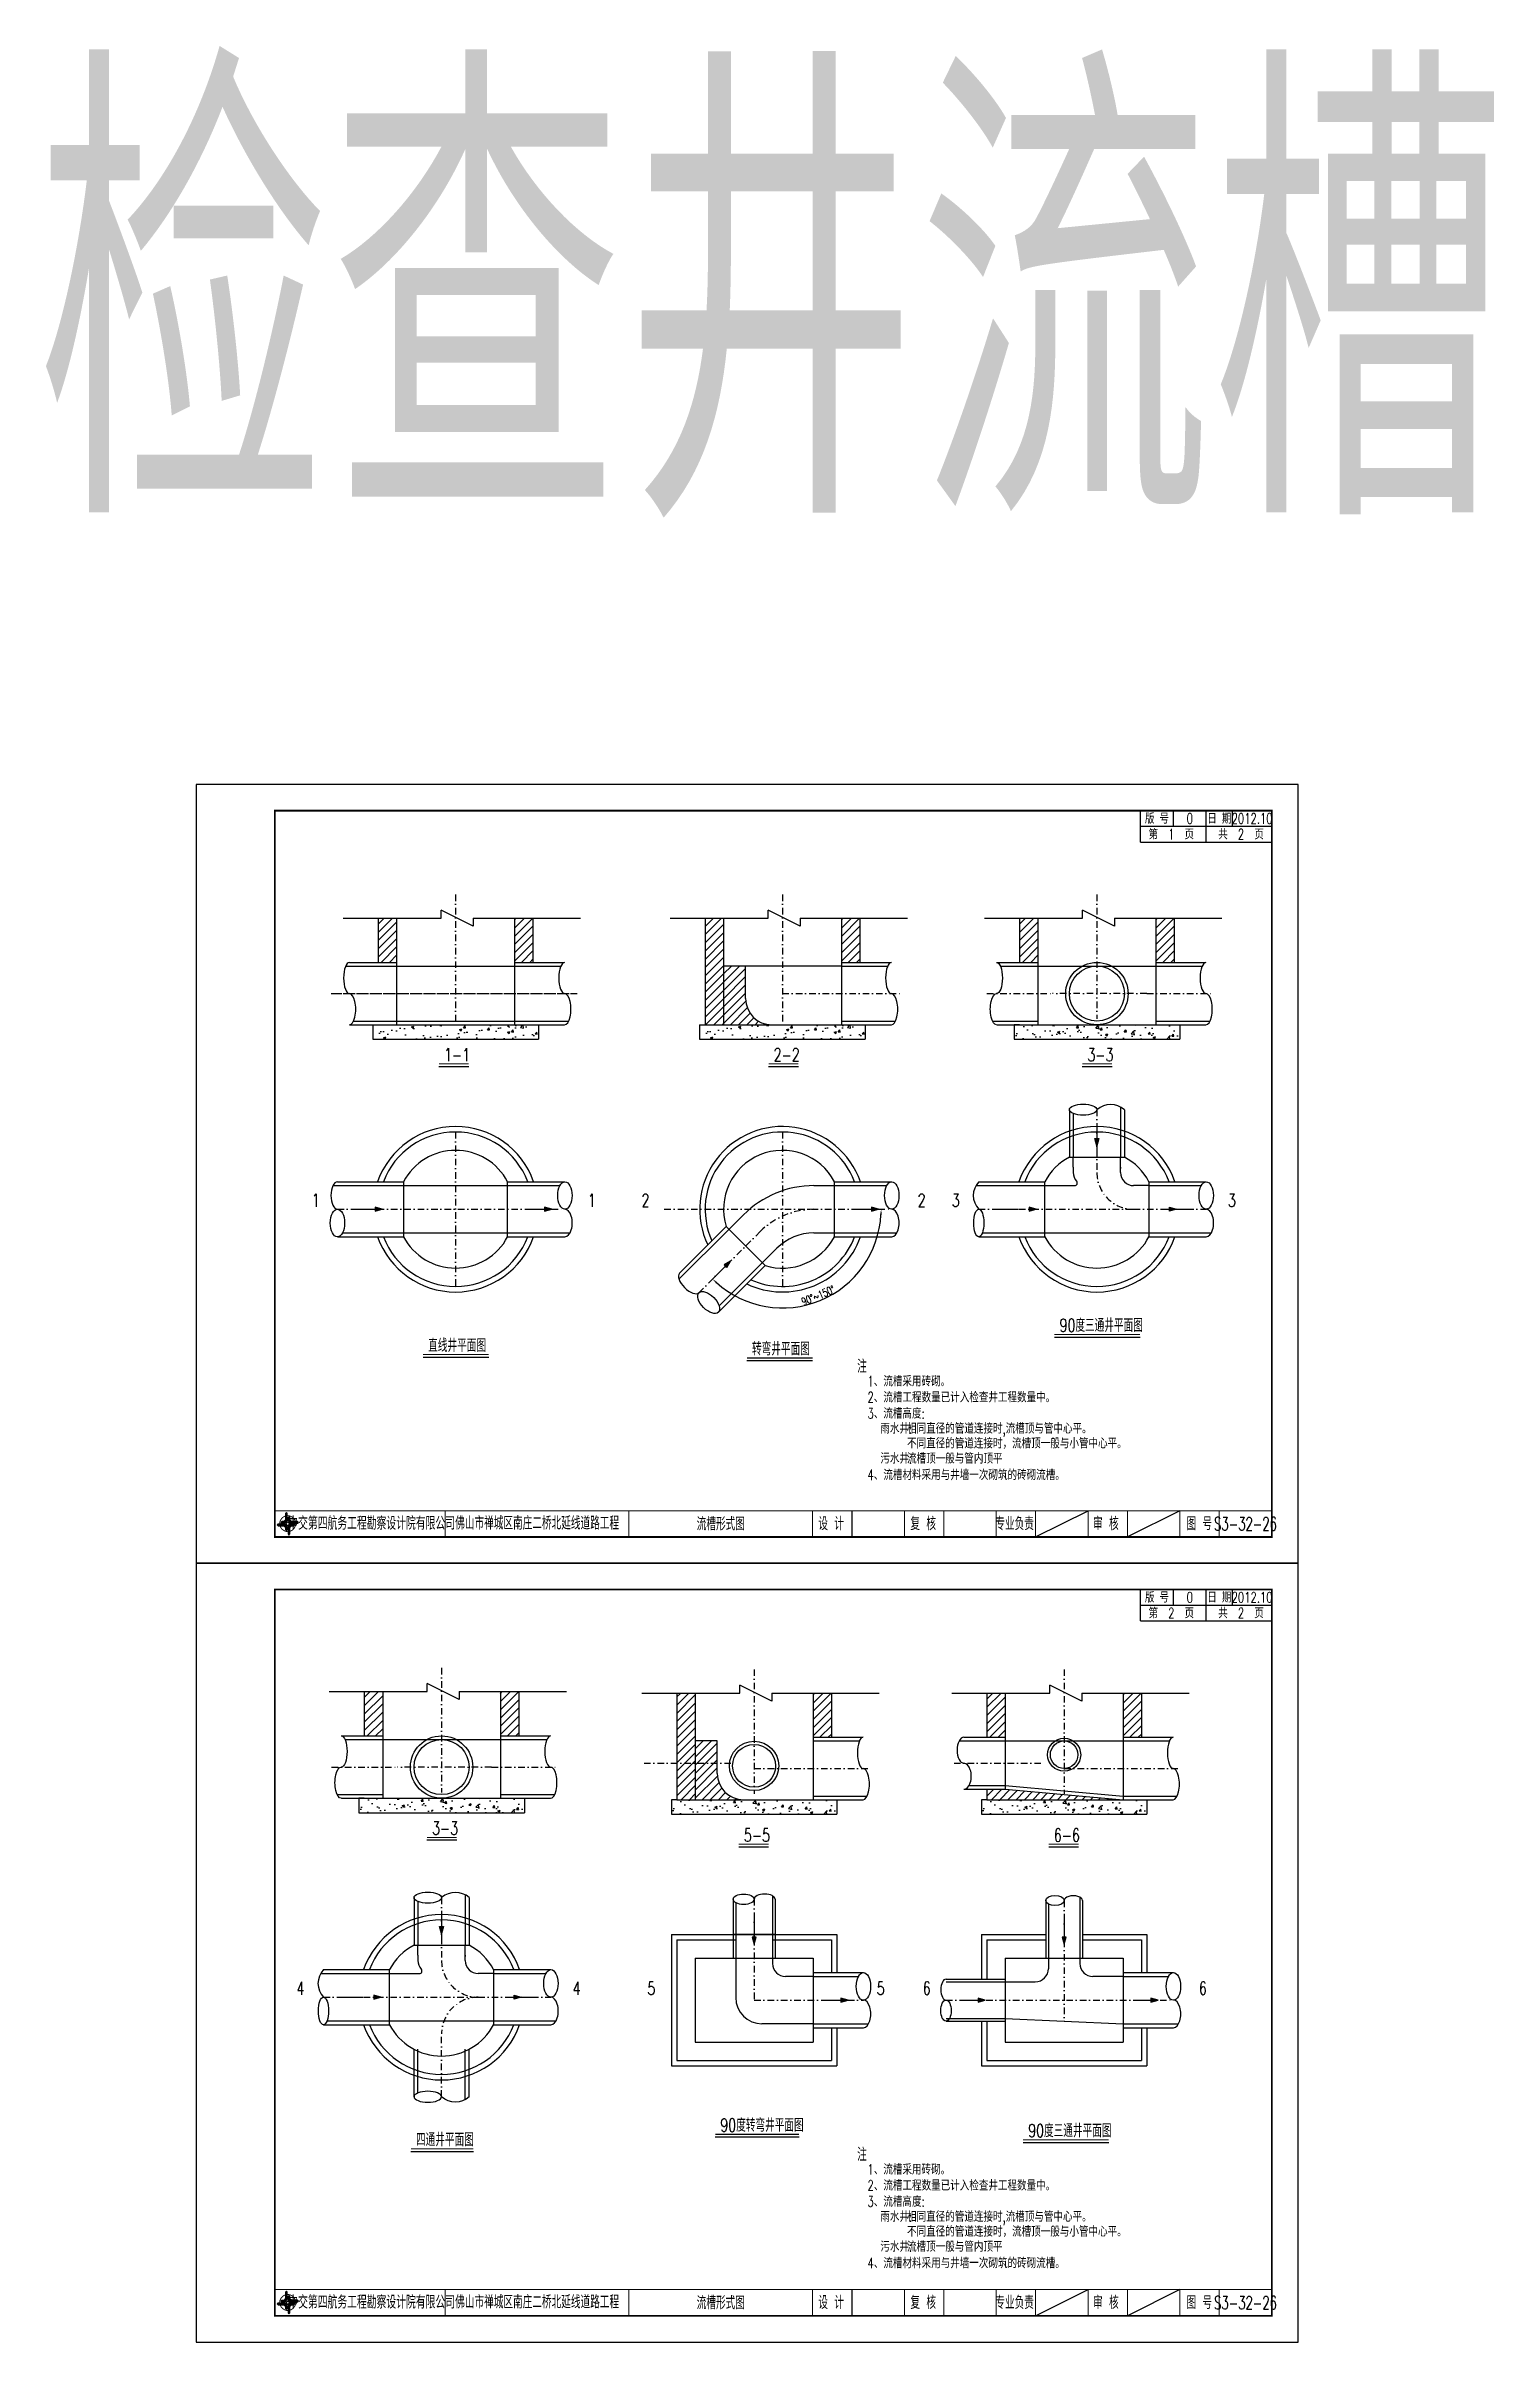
# Model space of a CAD drawing. Extents: x 5781 to 12795, y 1434 to 2653.
# Drawn here: x 11573 to 12125, y 1778 to 2653 of the extents above; entities that cross this region are included whole.
import ezdxf
from ezdxf.enums import TextEntityAlignment as Align

# ---------------------------------------------------------------- set-up
doc = ezdxf.new("R2010")
doc.units = 0
doc.header["$LTSCALE"] = 5
doc.header["$PDMODE"] = 32
doc.header["$PDSIZE"] = 0.3
doc.linetypes.add('DASHDOT', pattern=[1, 0.5, -0.25, 0, -0.25])
doc.linetypes.add('DASHED', pattern=[19.05, 12.7, -6.35])
doc.layers.get('0').update_dxf_attribs({"linetype": 'CONTINUOUS'})
doc.layers.get('Defpoints').update_dxf_attribs({"linetype": 'CONTINUOUS'})
for name, color, linetype in [('GPSCOMMON', 7, 'CONTINUOUS'), ('中心线', 2, 'DASHDOT'), ('图框', 7, 'CONTINUOUS'), ('尺寸标注', 4, 'CONTINUOUS'), ('文字', 7, 'CONTINUOUS'), ('结构', 7, 'CONTINUOUS'), ('结构1', 1, 'CONTINUOUS')]:
    doc.layers.add(name, color=color, linetype=linetype)
doc.styles.get("Standard").update_dxf_attribs({"font": 'simplex1.shx', "width": 0.7, "bigfont": 'hztxt.shx'})
doc.dimstyles.new('比例1：20', dxfattribs={"dimscale": 0, "dimtxt": 3, "dimasz": 2, "dimexe": 1, "dimexo": 1, "dimgap": 0.5, "dimtad": 1, "dimdec": 1, "dimlfac": 2, "dimzin": 9, "dimdsep": 46, "dimtxsty": 'Standard', "dimcen": -2, "dimclrd": 256, "dimclre": 256, "dimclrt": 7, "dimaunit": 1, "dimadec": 0, "dimazin": 0, "dimtfac": 0.0005, "dimtdec": 1, "dimtix": 1, "dimtmove": 2, "dimatfit": 3, "dimldrblk": 'DIM', "dimfxl": 0, "dimtolj": 1, "dimtzin": 13, "dimarcsym": 0})
pattern_1 = [(45, (10598.4288, 1516.1535), (-1.5715448, 1.5715448), [])]
pattern_2 = [(45, (10842.865, 1516.1535), (-1.5715448, 1.5715448), [])]
pattern_3 = [(45, (-705.309, 119.7222), (-1.57154482, 1.57154482), [])]
pattern_4 = [(45, (10830.3772, 1220.6726), (-1.5715448, 1.5715448), [])]
pattern_5 = [(45, (10593.095, 1221.2162), (-1.5715448, 1.5715448), [])]

msp = doc.modelspace()

# ---------------------------------------------------------------- texts
at = {"layer": '图框'}
for s, height, width, p in [('版 号', 4, 0.7, (11996.246, 2358.8877)), ('0', 4, 0.7, (12008.746, 2358.8877)), ('日 期', 4, 0.7, (12019.996, 2358.8877)), ('2012.10', 4, 0.7, (12032.496, 2358.8877)), ('中交第四航务工程勘察设计院有限公司', 5, 0.65, (11696.9268, 2090.1362)), ('佛山市禅城区南庄二桥北延线道路工程', 5, 0.7, (11759.996, 2090.2024)), ('设 计', 5, 0.7, (11872.0407, 2089.9823)), ('复 核', 5, 0.7, (11907.1355, 2089.9823)), ('专业负责', 5, 0.7, (11941.9862, 2089.9823)), ('审 核', 5, 0.7, (11976.76, 2089.9823)), ('图 号', 5, 0.7, (12012.3792, 2089.9823)), ('版 号', 4, 0.7, (11996.246, 2061.8877)), ('0', 4, 0.7, (12008.746, 2061.8877)), ('日 期', 4, 0.7, (12019.996, 2061.8877)), ('2012.10', 4, 0.7, (12032.496, 2061.8877)), ('中交第四航务工程勘察设计院有限公司', 5, 0.65, (11696.9268, 1793.1362)), ('佛山市禅城区南庄二桥北延线道路工程', 5, 0.7, (11759.996, 1793.2024)), ('设 计', 5, 0.7, (11872.0407, 1792.9823)), ('复 核', 5, 0.7, (11907.1355, 1792.9823)), ('专业负责', 5, 0.7, (11941.9862, 1792.9823)), ('审 核', 5, 0.7, (11976.76, 1792.9823)), ('图 号', 5, 0.7, (12012.3792, 1792.9823))]:
    msp.add_text(s, height=height, dxfattribs=dict(at, width=width)).set_placement(p, align=Align.MIDDLE_CENTER)
at = {"layer": '尺寸标注', "ltscale": 0.5, "insert": (11569.0863, 2635.4898), "char_height": 160, "width": 980.67944, "attachment_point": 1}
msp.add_mtext('检查井流槽', dxfattribs=at)
at = {"layer": '文字', "width": 0.7}
for s, p in [('1-1', (11724.5378, 2266.2768)), ('2-2', (11850.1601, 2266.2768)), ('3-3', (11969.7453, 2266.2768)), ('90度三通井平面图', (11959.1438, 2163.1091)), ('直线井平面图', (11718.4701, 2155.4365)), ('转弯井平面图', (11841.8944, 2154.1311)), ('3-3', (11719.9754, 1971.3396)), ('5-5', (11838.8183, 1968.7091)), ('6-6', (11956.9508, 1968.7091)), ('四通井平面图', (11713.8259, 1852.586)), ('90度转弯井平面图', (11829.8498, 1858.1073)), ('90度三通井平面图', (11947.1873, 1856.0188))]:
    msp.add_text(s, height=5, dxfattribs=at).set_placement(p)
for s, p in [('1', (11675.588, 2213.2716)), ('1', (11780.8478, 2213.2716)), ('2', (11801.2895, 2213.2716)), ('2', (11906.5493, 2213.2716)), ('3', (11919.5469, 2213.2716)), ('3', (12024.8068, 2213.2716)), ('4', (11669.7771, 1912.8131)), ('4', (11775.0369, 1912.8131)), ('5', (11803.5316, 1912.8131)), ('5', (11890.9348, 1912.8131)), ('6', (11908.4866, 1912.8131)), ('6', (12013.7464, 1912.8131))]:
    msp.add_text(s, height=5, dxfattribs=at).set_placement(p, align=Align.MIDDLE_CENTER)
at = {"layer": '结构', "width": 0.7}
for p in [(11881.9664, 2152.4648), (11881.9664, 1851.9126)]:
    msp.add_text('注', height=5, dxfattribs=at).set_placement(p, align=Align.TOP_LEFT)
for s, p in [('1、流槽采用砖砌。', (11885.9132, 2142.303)), ('2、流槽工程数量已计入检查井工程数量中。', (11885.9132, 2136.1927)), ('3、流槽高度:', (11885.9132, 2130.032)), ('雨水井:', (11890.8209, 2124.2996)), ('相同直径的管道连接时,流槽顶与管中心平。', (11900.9791, 2124.2996)), ('不同直径的管道连接时，流槽顶一般与小管中心平。', (11900.9791, 2118.6339)), ('4、流槽材料采用与井墙一次砌筑的砖砌流槽。', (11885.9132, 2106.5885)), ('污水井:', (11890.8209, 2112.8675)), ('流槽顶一般与管内顶平', (11900.9791, 2112.8675)), ('2、流槽工程数量已计入检查井工程数量中。', (11885.9132, 1835.6405)), ('1、流槽采用砖砌。', (11885.9132, 1841.7508)), ('3、流槽高度:', (11885.9132, 1829.4798)), ('雨水井:', (11890.8209, 1823.7474)), ('相同直径的管道连接时,流槽顶与管中心平。', (11900.9791, 1823.7474)), ('不同直径的管道连接时，流槽顶一般与小管中心平。', (11900.9791, 1818.0817)), ('污水井:', (11890.8209, 1812.3153)), ('流槽顶一般与管内顶平', (11900.9791, 1812.3153)), ('4、流槽材料采用与井墙一次砌筑的砖砌流槽。', (11885.9132, 1806.0363))]:
    msp.add_text(s, height=4, dxfattribs=at).set_placement(p)

# ---------------------------------------------------------------- blocks, each defined once
blk = doc.blocks.new('*D722')
at = {"layer": 'Defpoints', "color": 0, "ltscale": 0.5}
for p in [(11808.47, 2209.86), (11895.15, 2209.86), (11845, 2201.37), (11821.65, 2178.03), (11853.49, 2172.24)]:
    blk.add_point(p, dxfattribs=at)
at = {"layer": '尺寸标注', "lineweight": -2, "ltscale": 0.5}
blk.add_arc((11853.49, 2209.86), 37.62, 228.04599, 356.95401, dxfattribs=at)
at = {"layer": '尺寸标注', "ltscale": 0.5}
for points in [[(11890.73, 2207.87), (11891.39, 2207.85), (11891.11, 2209.86)], [(11828.11, 2181.64), (11828.57, 2182.12), (11826.88, 2183.26)]]:
    blk.add_solid(points, dxfattribs=at)
at = {"layer": '尺寸标注', "color": 7, "ltscale": 0.5, "insert": (11867.12, 2176.95), "char_height": 3, "attachment_point": 5, "rotation": 22.5}
blk.add_mtext('\\A1;90%%D~150%%D', dxfattribs=at)
blk = doc.blocks.new('DIM')
at = {"layer": '尺寸标注'}
blk.add_solid([(-1, -0.125), (-1, 0.125), (0, 0)], dxfattribs=at)
blk = doc.blocks.new('series')
at = {"width": 0.75}
for tag, height, p in [('页码', 4, (-35, -19)), ('图名', 5, (-220, -282)), ('图号', 5, (-20, -282))]:
    blk.add_attdef(tag, text='', height=height, dxfattribs=at).set_placement(p, align=Align.MIDDLE_CENTER)
blk = doc.blocks.new('tb')
at = {"lineweight": -3}
h = blk.add_hatch(color=256, dxfattribs=at)
h.paths.add_polyline_path([(-1.23, -0.13), (-3.78, -0.14), (-4.14, -0.41), (-1.4, -0.44), (-0.56, -1.24), (-0.54, -2.62), (-0.27, -2.2), (-0.26, -1.06)])
h.paths.add_polyline_path([(0.13, -1.08), (0.14, -3.86), (0.41, -4.26), (0.44, -1.24), (1.25, -0.43), (2.66, -0.43), (2.26, -0.16), (1.07, -0.15)])
h.paths.add_polyline_path([(1.08, 0.3), (3.62, 0.3), (4.02, 0.56), (1.25, 0.57), (0.43, 1.39), (0.43, 2.8), (0.16, 2.41), (0.15, 1.24)])
h.paths.add_polyline_path([(-0.28, 1.21), (-0.28, 3.99), (-0.56, 4.39), (-0.57, 1.41), (-1.38, 0.6), (-2.74, 0.56), (-2.33, 0.3), (-1.2, 0.29)])
for p, q in [((-1.38, 0.6), (-2.74, 0.56)), ((-0.57, 1.41), (-1.38, 0.6)), ((-0.56, 4.39), (-0.57, 1.41)), ((0.43, 2.8), (0.43, 1.39)), ((0.43, 1.39), (1.25, 0.57)), ((1.25, 0.57), (4.02, 0.56)), ((-4.14, -0.41), (-1.4, -0.44)), ((-1.4, -0.44), (-0.56, -1.24)), ((-0.56, -1.24), (-0.54, -2.62)), ((0.41, -4.26), (0.44, -1.24)), ((0.44, -1.24), (1.25, -0.43)), ((1.25, -0.43), (2.66, -0.43))]:
    blk.add_line(p, q, dxfattribs=at)
at = {"lineweight": -3, "const_width": 0.35, "flags": 128}
for points in [[(-0.9, 3.02, 0.324167), (-3.16, -0.14)], [(2.88, 0.92, 0.324403), (-0.24, 3.15)], [(0.75, -2.86, 0.325418), (3.02, 0.26)], [(-2.98, -0.76, 0.322976), (0.14, -2.98)]]:
    blk.add_lwpolyline(points, format="xyb", dxfattribs=at)
at = {"lineweight": -3, "flags": 128}
for points in [[(-0.9, 3.99), (-0.9, 1.58), (-1.53, 0.91), (-2.34, 0.91), (-2.74, 0.56), (-2.33, 0.3), (-1.2, 0.29), (-0.28, 1.21), (-0.28, 3.99), (-0.56, 4.39)], [(-0.04, 0.77), (0.68, 0.04), (-0.04, -0.69), (-0.77, 0.05)], [(3.62, 0.92), (1.43, 0.92), (0.77, 1.54), (0.77, 2.38), (0.43, 2.8), (0.16, 2.41), (0.15, 1.24), (1.08, 0.3), (3.62, 0.3), (4.02, 0.56)], [(-3.73, -0.76), (-1.54, -0.76), (-0.89, -1.39), (-0.89, -2.21), (-0.54, -2.62), (-0.27, -2.2), (-0.26, -1.06), (-1.23, -0.13), (-3.78, -0.14), (-4.14, -0.41)], [(0.75, -3.85), (0.75, -1.43), (1.4, -0.78), (2.26, -0.78), (2.66, -0.43), (2.26, -0.16), (1.07, -0.15), (0.13, -1.08), (0.14, -3.86), (0.41, -4.26)]]:
    blk.add_lwpolyline(points, close=True, dxfattribs=at)
blk = doc.blocks.new('123')
at = {"layer": '图框'}
blk.add_lwpolyline([(6201.38, 2092.12), (6201.38, 2389.12), (5781.38, 2389.12), (5781.38, 2092.12)], close=True, dxfattribs=at)

# ---------------------------------------------------------------- dimensions: what is measured, and where the dimension line sits
at = {"layer": '尺寸标注', "ltscale": 0.5}
dim = msp.add_angular_dim_2l(base=(11853.4897, 2172.2381), line1=((11821.6541, 2178.0275), (11844.9958, 2201.3691)), line2=((11808.4674, 2209.863), (11895.1545, 2209.863)), text='90%%D~150%%D', dimstyle='比例1：20', override={"dimscale": 1}, dxfattribs=at)
dim.commit()
dim.dimension.update_dxf_attribs({"geometry": '*D722', "text_midpoint": (11867.1228, 2176.9499)})

# ---------------------------------------------------------------- hatches: boundary and pattern name
at = {"layer": '尺寸标注'}
h = msp.add_hatch(dxfattribs=at)
h.set_pattern_fill('ANSI31', color=256, scale=0.7, style=0)
h.set_pattern_definition(pattern_1)
h.paths.add_polyline_path([(11706.4551, 2320.8772), (11699.4551, 2320.8772), (11699.4551, 2303.99), (11706.4551, 2303.99)])
h = msp.add_hatch(dxfattribs=at)
h.set_pattern_fill('ANSI31', color=256, scale=0.7, style=0)
h.set_pattern_definition(pattern_1)
h.paths.add_polyline_path([(11758.361, 2320.8772), (11751.361, 2320.8772), (11751.361, 2303.99), (11758.361, 2303.99)])
at = {"layer": '尺寸标注', "ltscale": 0.5}
h = msp.add_hatch(dxfattribs=at)
h.set_pattern_fill('ANSI31', color=256, scale=0.7, style=0)
h.set_pattern_definition(pattern_3)
h.paths.add_polyline_path([(11831.0368, 2320.8772), (11831.0368, 2280.19), (11824.0368, 2280.19), (11824.0368, 2320.8772)])
at = {"layer": '尺寸标注'}
h = msp.add_hatch(dxfattribs=at)
h.set_pattern_fill('ANSI31', color=256, scale=0.7, style=0)
h.set_pattern_definition([(45, (10723.0104, 1516.1535), (-1.5715448, 1.5715448), [])])
h.paths.add_polyline_path([(11882.9426, 2320.8772), (11875.9426, 2320.8772), (11875.9426, 2303.99), (11882.9426, 2303.99)])
h = msp.add_hatch(dxfattribs=at)
h.set_pattern_fill('ANSI31', color=256, scale=0.7, style=0)
h.set_pattern_definition(pattern_2)
h.paths.add_polyline_path([(11950.8913, 2320.8772), (11943.8913, 2320.8772), (11943.8913, 2303.99), (11950.8913, 2303.99)])
h = msp.add_hatch(dxfattribs=at)
h.set_pattern_fill('ANSI31', color=256, scale=0.7, style=0)
h.set_pattern_definition(pattern_2)
h.paths.add_polyline_path([(12002.7971, 2320.8772), (11995.7971, 2320.8772), (11995.7971, 2303.99), (12002.7971, 2303.99)])
at = {"layer": '尺寸标注', "ltscale": 0.5}
h = msp.add_hatch(dxfattribs=at)
h.set_pattern_fill('ANSI31', color=256, scale=0.7, style=0)
h.set_pattern_definition(pattern_3)
edge = h.paths.add_edge_path()
edge.add_arc((11849.4562, 2290.19), 10, 180, 270)
edge.add_line((11849.4562, 2280.19), (11831.0368, 2280.19))
edge.add_line((11831.0368, 2280.19), (11831.0368, 2302.59))
edge.add_line((11831.0368, 2302.59), (11839.4562, 2302.59))
edge.add_line((11839.4562, 2302.59), (11839.4562, 2290.19))
at = {"layer": '尺寸标注'}
h = msp.add_hatch(dxfattribs=at)
h.set_pattern_fill('AR-CONC', color=8, scale=0.05, style=0)
h.set_pattern_definition([(50, (10124.513, 1179.109), (9.109233, -0.796954), [0.9525, -10.4775]), (355, (10124.513, 1179.109), (-1.76214, 9.55283), [0.762, -8.382]), (100.451, (10125.272, 1179.043), (7.347125, 8.755834), [0.8095, -8.9045]), (46.1842, (10124.513, 1181.649), (13.55395, -2.102116), [1.42875, -15.71625]), (96.6356, (10125.642, 1181.474), (11.87021, 12.37128), [1.21425, -13.35675]), (351.184, (10124.513, 1181.649), (11.87023, 12.37126), [1.143, -12.573]), (21, (10125.783, 1181.014), (7.580744, -5.113276), [0.9525, -10.4775]), (326, (10125.783, 1181.014), (3.0901, 9.2094), [0.762, -8.382]), (71.4514, (10126.4145, 1180.588), (10.670825, 4.096143), [0.8095, -8.9045]), (37.5, (10124.5128, 1179.1092), (0.15443, 4.227752), [0, -8.2804, 0, -8.509, 0, -8.41375]), (7.5, (10124.5128, 1179.1092), (3.340983, 5.009029), [0, -4.8514, 0, -8.0899, 0, -3.20675]), (327.5, (10121.6807, 1179.1092), (6.77953, -0.286437), [0, -3.175, 0, -9.906, 0, -13.1445]), (317.5, (10120.4107, 1179.109), (7.406459, 1.271325), [0, -4.1275, 0, -6.5786, 0, -9.3345])])
h.paths.add_polyline_path([(11697.3551, 2280.19), (11697.3551, 2274.6759), (11760.461, 2274.6759), (11760.461, 2280.19)])
h = msp.add_hatch(dxfattribs=at)
h.set_pattern_fill('AR-CONC', color=8, scale=0.05, style=0)
h.set_pattern_definition([(50, (10249.0944, 1179.109), (9.109233, -0.796954), [0.9525, -10.4775]), (355, (10249.094, 1179.109), (-1.76214, 9.55283), [0.762, -8.382]), (100.451, (10249.8535, 1179.043), (7.347125, 8.755834), [0.8095, -8.9045]), (46.1842, (10249.094, 1181.649), (13.55395, -2.102116), [1.42875, -15.71625]), (96.6356, (10250.224, 1181.474), (11.87021, 12.37128), [1.21425, -13.35675]), (351.184, (10249.094, 1181.649), (11.87023, 12.37126), [1.143, -12.573]), (21, (10250.3644, 1181.014), (7.580744, -5.113276), [0.9525, -10.4775]), (326, (10250.364, 1181.014), (3.0901, 9.2094), [0.762, -8.382]), (71.4514, (10250.996, 1180.588), (10.670825, 4.096143), [0.8095, -8.9045]), (37.5, (10249.0944, 1179.1092), (0.15443, 4.227752), [0, -8.2804, 0, -8.509, 0, -8.41375]), (7.5, (10249.0944, 1179.1092), (3.340983, 5.009029), [0, -4.8514, 0, -8.0899, 0, -3.20675]), (327.5, (10246.2623, 1179.1092), (6.77953, -0.286437), [0, -3.175, 0, -9.906, 0, -13.1445]), (317.5, (10244.9923, 1179.109), (7.406459, 1.271325), [0, -4.1275, 0, -6.5786, 0, -9.3345])])
h.paths.add_polyline_path([(11821.9368, 2280.19), (11821.9368, 2274.6759), (11885.0426, 2274.6759), (11885.0426, 2280.19)])
h = msp.add_hatch(dxfattribs=at)
h.set_pattern_fill('AR-CONC', color=8, scale=0.05, style=0)
h.set_pattern_definition([(50, (10250.5126, 1179.109), (9.109233, -0.796954), [0.9525, -10.4775]), (355, (10250.513, 1179.109), (-1.76214, 9.552832), [0.762, -8.382]), (100.451, (10251.272, 1179.043), (7.347125, 8.755834), [0.8095, -8.9045]), (46.1842, (10250.513, 1181.649), (13.55395, -2.102116), [1.42875, -15.71625]), (96.6356, (10251.642, 1181.474), (11.87021, 12.37128), [1.21425, -13.35675]), (351.184, (10250.513, 1181.649), (11.87023, 12.37126), [1.143, -12.573]), (21, (10251.7826, 1181.014), (7.580744, -5.113276), [0.9525, -10.4775]), (326, (10251.783, 1181.014), (3.0901, 9.2094), [0.762, -8.382]), (71.4514, (10252.414, 1180.588), (10.670825, 4.096143), [0.8095, -8.9045]), (37.5, (10250.5126, 1179.1092), (0.15443, 4.227752), [0, -8.2804, 0, -8.509, 0, -8.41375]), (7.5, (10250.5126, 1179.1092), (3.340983, 5.009029), [0, -4.8514, 0, -8.0899, 0, -3.20675]), (327.5, (10247.6805, 1179.1092), (6.77953, -0.286437), [0, -3.175, 0, -9.906, 0, -13.1445]), (317.5, (10246.4105, 1179.109), (7.406459, 1.271325), [0, -4.1275, 0, -6.5786, 0, -9.3345])])
h.paths.add_polyline_path([(11941.7913, 2280.19), (11941.7913, 2274.6759), (12004.8971, 2274.6759), (12004.8971, 2280.19)])
h = msp.add_hatch(color=256, dxfattribs=at)
h.paths.add_polyline_path([(11973.3531, 2234.0897), (11973.3531, 2236.8489), (11974.0995, 2236.8489)])
h.paths.add_polyline_path([(11972.5898, 2236.8489), (11973.3506, 2236.8489), (11973.3531, 2234.0897)])
h = msp.add_hatch(color=256, dxfattribs=at)
h.paths.add_polyline_path([(11700.9748, 2209.863), (11698.2156, 2209.863), (11698.2156, 2209.1167)])
h.paths.add_polyline_path([(11698.2156, 2210.6264), (11698.2156, 2209.8656), (11700.9748, 2209.863)])
h = msp.add_hatch(color=256, dxfattribs=at)
h.paths.add_polyline_path([(11765.5686, 2209.863), (11762.8094, 2209.863), (11762.8094, 2209.1167)])
h.paths.add_polyline_path([(11762.8094, 2210.6264), (11762.8094, 2209.8656), (11765.5686, 2209.863)])
h = msp.add_hatch(color=256, dxfattribs=at)
h.paths.add_polyline_path([(11890.1503, 2209.863), (11887.3911, 2209.863), (11887.3911, 2209.1167)])
h.paths.add_polyline_path([(11887.3911, 2210.6264), (11887.3911, 2209.8656), (11890.1503, 2209.863)])
h = msp.add_hatch(color=256, dxfattribs=at)
h.paths.add_polyline_path([(11950.2533, 2209.863), (11947.4941, 2209.863), (11947.4941, 2209.1167)])
h.paths.add_polyline_path([(11947.4941, 2210.6264), (11947.4941, 2209.8656), (11950.2533, 2209.863)])
h = msp.add_hatch(color=256, dxfattribs=at)
h.paths.add_polyline_path([(12003.7214, 2209.8733), (12000.9622, 2209.8719), (12000.9619, 2210.6183)])
h.paths.add_polyline_path([(12000.9626, 2209.1086), (12000.9622, 2209.8694), (12003.7214, 2209.8733)])
h = msp.add_hatch(color=256, dxfattribs=at)
h.paths.add_polyline_path([(11833.7379, 2190.1112), (11831.7869, 2188.1602), (11832.3146, 2187.6324)])
h.paths.add_polyline_path([(11831.2471, 2188.7), (11831.7851, 2188.162), (11833.7379, 2190.1112)])
h = msp.add_hatch(dxfattribs=at)
h.set_pattern_fill('ANSI31', color=256, scale=0.7, style=0)
h.set_pattern_definition(pattern_5)
h.paths.add_polyline_path([(11701.1214, 2025.9399), (11694.1214, 2025.9399), (11694.1214, 2009.0527), (11701.1214, 2009.0527)])
h = msp.add_hatch(dxfattribs=at)
h.set_pattern_fill('ANSI31', color=256, scale=0.7, style=0)
h.set_pattern_definition(pattern_5)
h.paths.add_polyline_path([(11753.0273, 2025.9399), (11746.0273, 2025.9399), (11746.0273, 2009.0527), (11753.0273, 2009.0527)])
at = {"layer": '尺寸标注', "ltscale": 0.5}
h = msp.add_hatch(dxfattribs=at)
h.set_pattern_fill('ANSI31', color=256, scale=0.7, style=0)
h.set_pattern_definition([(45, (275.1877, 0), (-1.57154482, 1.57154482), [])])
h.paths.add_polyline_path([(11820.2473, 2025.3963), (11820.2473, 1984.7117), (11813.2473, 1984.7107), (11813.2473, 2025.3963)])
at = {"layer": '尺寸标注'}
h = msp.add_hatch(dxfattribs=at)
h.set_pattern_fill('ANSI31', color=256, scale=0.7, style=0)
h.set_pattern_definition([(45, (10712.221, 1220.6726), (-1.5715448, 1.5715448), [])])
h.paths.add_polyline_path([(11872.1532, 2025.3963), (11865.1532, 2025.3963), (11865.1532, 2008.5091), (11872.1532, 2008.5091)])
h = msp.add_hatch(dxfattribs=at)
h.set_pattern_fill('ANSI31', color=256, scale=0.7, style=0)
h.set_pattern_definition(pattern_4)
h.paths.add_polyline_path([(11938.4035, 2025.3963), (11931.4035, 2025.3963), (11931.4035, 2008.5091), (11938.4035, 2008.5091)])
h = msp.add_hatch(dxfattribs=at)
h.set_pattern_fill('ANSI31', color=256, scale=0.7, style=0)
h.set_pattern_definition(pattern_4)
h.paths.add_polyline_path([(11990.3094, 2025.3963), (11983.3094, 2025.3963), (11983.3094, 2008.5091), (11990.3094, 2008.5091)])
at = {"layer": '尺寸标注', "ltscale": 0.5}
h = msp.add_hatch(dxfattribs=at)
h.set_pattern_fill('ANSI31', color=256, scale=0.7, style=0)
h.set_pattern_definition([(45, (-716.0984, -175.7587), (-1.57154482, 1.57154482), [])])
edge = h.paths.add_edge_path()
edge.add_arc((11838.6667, 1994.7091), 10, 180, 270)
edge.add_line((11838.6667, 1984.7091), (11820.2473, 1984.7091))
edge.add_line((11820.2473, 1984.7091), (11820.2473, 2007.1091))
edge.add_line((11820.2473, 2007.1091), (11828.6667, 2007.1091))
edge.add_line((11828.6667, 2007.1091), (11828.6667, 1994.7091))
at = {"layer": '尺寸标注'}
h = msp.add_hatch(dxfattribs=at)
h.set_pattern_fill('ANSI31', color=256, scale=0.7, style=0)
h.set_pattern_definition([(45, (10238.0248, 883.6283), (-1.5715448, 1.5715448), [])])
h.paths.add_polyline_path([(11938.4035, 1988.7091), (11931.4035, 1988.7091), (11931.4035, 1984.7107), (11983.3094, 1984.7181)])
h = msp.add_hatch(dxfattribs=at)
h.set_pattern_fill('AR-CONC', color=8, scale=0.05, style=0)
h.set_pattern_definition([(50, (10000.743, 884.172), (9.109233, -0.796954), [0.9525, -10.4775]), (355, (10000.743, 884.172), (-1.76214, 9.552832), [0.762, -8.382]), (100.451, (10001.502, 884.106), (7.347125, 8.755834), [0.8095, -8.9045]), (46.1842, (10000.743, 886.712), (13.55395, -2.102116), [1.42875, -15.71625]), (96.6356, (10001.872, 886.537), (11.87021, 12.37128), [1.21425, -13.35675]), (351.184, (10000.743, 886.712), (11.87023, 12.37126), [1.143, -12.573]), (21, (10002.013, 886.077), (7.580744, -5.113276), [0.9525, -10.4775]), (326, (10002.013, 886.077), (3.0901, 9.2094), [0.762, -8.382]), (71.4514, (10002.6445, 885.651), (10.670825, 4.096143), [0.8095, -8.9045]), (37.5, (10000.7427, 884.172), (0.15443, 4.227752), [0, -8.2804, 0, -8.509, 0, -8.41375]), (7.5, (10000.7427, 884.172), (3.340983, 5.009029), [0, -4.8514, 0, -8.0899, 0, -3.20675]), (327.5, (9997.9106, 884.172), (6.77953, -0.286437), [0, -3.175, 0, -9.906, 0, -13.1445]), (317.5, (9996.6406, 884.172), (7.406459, 1.271325), [0, -4.1275, 0, -6.5786, 0, -9.3345])])
h.paths.add_polyline_path([(11692.0214, 1985.2527), (11692.0214, 1979.7386), (11755.1273, 1979.7386), (11755.1273, 1985.2527)])
h = msp.add_hatch(dxfattribs=at)
h.set_pattern_fill('AR-CONC', color=256, scale=0.05, style=0)
h.set_pattern_definition([(50, (10119.8686, 883.628), (9.109233, -0.796954), [0.9525, -10.4775]), (355, (10119.869, 883.628), (-1.76214, 9.552832), [0.762, -8.382]), (100.451, (10120.628, 883.562), (7.347125, 8.755834), [0.8095, -8.9045]), (46.1842, (10119.869, 886.168), (13.55395, -2.102116), [1.42875, -15.71625]), (96.6356, (10120.998, 885.993), (11.87021, 12.37128), [1.21425, -13.35675]), (351.184, (10119.869, 886.168), (11.87023, 12.37126), [1.143, -12.573]), (21, (10121.1386, 885.533), (7.580744, -5.113276), [0.9525, -10.4775]), (326, (10121.139, 885.533), (3.0901, 9.2094), [0.762, -8.382]), (71.4514, (10121.77, 885.107), (10.670825, 4.096143), [0.8095, -8.9045]), (37.5, (10119.8686, 883.6283), (0.15443, 4.227752), [0, -8.2804, 0, -8.509, 0, -8.41375]), (7.5, (10119.8686, 883.6283), (3.340983, 5.009029), [0, -4.8514, 0, -8.0899, 0, -3.20675]), (327.5, (10117.0365, 883.6283), (6.77953, -0.286437), [0, -3.175, 0, -9.906, 0, -13.1445]), (317.5, (10115.7665, 883.6283), (7.406459, 1.271325), [0, -4.1275, 0, -6.5786, 0, -9.3345])])
h.paths.add_polyline_path([(11811.1473, 1984.7091), (11811.1473, 1979.195), (11874.2532, 1979.195), (11874.2532, 1984.7091)])
h = msp.add_hatch(dxfattribs=at)
h.set_pattern_fill('AR-CONC', color=256, scale=0.05, style=0)
h.set_pattern_definition([(50, (10238.025, 883.628), (9.109233, -0.796954), [0.9525, -10.4775]), (355, (10238.025, 883.628), (-1.76214, 9.552832), [0.762, -8.382]), (100.451, (10238.784, 883.562), (7.347125, 8.755834), [0.8095, -8.9045]), (46.1842, (10238.025, 886.168), (13.55395, -2.102116), [1.42875, -15.71625]), (96.6356, (10239.154, 885.993), (11.87021, 12.37128), [1.21425, -13.35675]), (351.184, (10238.025, 886.168), (11.87023, 12.37126), [1.143, -12.573]), (21, (10239.295, 885.533), (7.580744, -5.113276), [0.9525, -10.4775]), (326, (10239.295, 885.533), (3.0901, 9.2094), [0.762, -8.382]), (71.4514, (10239.9266, 885.107), (10.670825, 4.096143), [0.8095, -8.9045]), (37.5, (10238.0248, 883.6283), (0.15443, 4.227752), [0, -8.2804, 0, -8.509, 0, -8.41375]), (7.5, (10238.025, 883.6283), (3.340983, 5.009029), [0, -4.8514, 0, -8.0899, 0, -3.20675]), (327.5, (10235.1927, 883.6283), (6.77953, -0.286437), [0, -3.175, 0, -9.906, 0, -13.1445]), (317.5, (10233.923, 883.6283), (7.406459, 1.271325), [0, -4.1275, 0, -6.5786, 0, -9.3345])])
h.paths.add_polyline_path([(11929.3035, 1984.7091), (11929.3035, 1979.195), (11992.4094, 1979.195), (11992.4094, 1984.7091)])
h = msp.add_hatch(color=256, dxfattribs=at)
h.paths.add_polyline_path([(11723.5833, 1933.6312), (11723.5833, 1936.3904), (11724.3297, 1936.3904)])
h.paths.add_polyline_path([(11722.8199, 1936.3904), (11723.5807, 1936.3904), (11723.5833, 1933.6312)])
h = msp.add_hatch(color=256, dxfattribs=at)
h.paths.add_polyline_path([(11842.6913, 1929.5873), (11842.6913, 1932.3465), (11841.9449, 1932.3465)])
h.paths.add_polyline_path([(11843.4546, 1932.3465), (11842.6939, 1932.3465), (11842.6913, 1929.5873)])
h = msp.add_hatch(color=256, dxfattribs=at)
h.paths.add_polyline_path([(11960.8475, 1929.5873), (11960.8475, 1932.3465), (11960.1012, 1932.3465)])
h.paths.add_polyline_path([(11961.6109, 1932.3465), (11960.8501, 1932.3465), (11960.8475, 1929.5873)])
h = msp.add_hatch(color=256, dxfattribs=at)
h.paths.add_polyline_path([(11700.4834, 1909.4046), (11697.7243, 1909.4046), (11697.7243, 1908.6582)])
h.paths.add_polyline_path([(11697.7243, 1910.1679), (11697.7243, 1909.4071), (11700.4834, 1909.4046)])
h = msp.add_hatch(color=256, dxfattribs=at)
h.paths.add_polyline_path([(11753.9515, 1909.4148), (11751.1924, 1909.4135), (11751.192, 1910.1598)])
h.paths.add_polyline_path([(11751.1927, 1908.6501), (11751.1924, 1909.4109), (11753.9515, 1909.4148)])
h = msp.add_hatch(color=256, dxfattribs=at)
h.paths.add_polyline_path([(11878.5588, 1908.2791), (11875.7996, 1908.2791), (11875.7996, 1907.5327)])
h.paths.add_polyline_path([(11875.7996, 1909.0424), (11875.7996, 1908.2817), (11878.5588, 1908.2791)])
h = msp.add_hatch(color=256, dxfattribs=at)
h.paths.add_polyline_path([(11930.7992, 1908.2791), (11928.04, 1908.2791), (11928.04, 1907.5327)])
h.paths.add_polyline_path([(11928.04, 1909.0424), (11928.04, 1908.2817), (11930.7992, 1908.2791)])
h = msp.add_hatch(color=256, dxfattribs=at)
h.paths.add_polyline_path([(11996.715, 1908.2791), (11993.9558, 1908.2791), (11993.9558, 1907.5327)])
h.paths.add_polyline_path([(11993.9558, 1909.0424), (11993.9558, 1908.2817), (11996.715, 1908.2791)])

# ---------------------------------------------------------------- linework, layer by layer
for p, q in [((11722.5724, 2264.2806), (11733.932, 2264.2806)), ((11848.1947, 2264.2806), (11859.5543, 2264.2806)), ((11967.7799, 2264.2806), (11979.1395, 2264.2806)), ((11957.1785, 2161.1129), (11989.815, 2161.1129)), ((11716.5048, 2153.4403), (11741.5451, 2153.4403)), ((11839.929, 2152.1349), (11864.9693, 2152.1349)), ((11718.0101, 1969.3434), (11729.3697, 1969.3434)), ((11836.853, 1966.7129), (11848.2126, 1966.7129)), ((11954.9855, 1966.7129), (11966.3451, 1966.7129)), ((11711.8605, 1850.5899), (11735.7039, 1850.5899)), ((11827.8845, 1856.1111), (11859.86, 1856.1111)), ((11945.222, 1854.0226), (11977.8585, 1854.0226))]:
    msp.add_line(p, q)
at = {"const_width": 0.4}
for points in [[(11722.5724, 2265.2806), (11733.932, 2265.2806)], [(11848.1947, 2265.2806), (11859.5543, 2265.2806)], [(11967.7799, 2265.2806), (11979.1395, 2265.2806)], [(11716.5048, 2154.4403), (11741.5451, 2154.4403)], [(11957.1785, 2162.1129), (11989.815, 2162.1129)], [(11839.929, 2153.1349), (11864.9693, 2153.1349)], [(11718.0101, 1970.3434), (11729.3697, 1970.3434)], [(11836.853, 1967.7129), (11848.2126, 1967.7129)], [(11954.9855, 1967.7129), (11966.3451, 1967.7129)], [(11827.8845, 1857.1111), (11859.86, 1857.1111)], [(11711.8605, 1851.5899), (11735.7039, 1851.5899)], [(11945.222, 1855.0226), (11977.8585, 1855.0226)]]:
    msp.add_lwpolyline(points, dxfattribs=at)
at = {"layer": 'GPSCOMMON'}
for centre in [(11964.8721, 2219.863), (11715.1022, 1919.4046)]:
    msp.add_arc(centre, 1, 270, 41.8103149, dxfattribs=at)
at = {"layer": '中心线'}
for p, q in [((11728.9076, 2329.8996), (11728.9076, 2280.19)), ((11853.4893, 2329.8996), (11853.4893, 2280.19)), ((11973.3438, 2329.8996), (11973.3438, 2282.4138)), ((11681.552, 2292.09), (11774.2402, 2292.09)), ((11682.5635, 2292.09), (11775.2517, 2292.09)), ((11853.4893, 2292.09), (11898.8219, 2292.09)), ((11931.3968, 2292.09), (11956.4841, 2292.09)), ((11992.3726, 2292.09), (11956.4841, 2292.09)), ((11992.3726, 2292.09), (12017.3689, 2292.09)), ((11992.3726, 2292.09), (12017.3689, 2292.09)), ((11973.3442, 2247.8341), (11973.3442, 2223.8285)), ((11728.908, 2239.3155), (11728.908, 2180.4105)), ((11853.4897, 2239.3155), (11853.4897, 2180.4105)), ((11683.8858, 2209.863), (11770.5728, 2209.863)), ((11808.4674, 2209.863), (11895.1545, 2209.863)), ((11928.3219, 2209.863), (11987.3442, 2209.863)), ((11928.3219, 2209.863), (11987.3442, 2209.863)), ((11987.3442, 2209.863), (12015.009, 2209.863)), ((11821.6541, 2178.0275), (11844.9958, 2201.3691)), ((11723.5739, 2034.9623), (11723.5739, 1987.4765)), ((11842.6998, 2034.4187), (11842.6998, 1986.9329)), ((11960.856, 2034.4187), (11960.856, 1986.9329)), ((11681.6269, 1997.1527), (11706.7142, 1997.1527)), ((11742.6027, 1997.1527), (11706.7142, 1997.1527)), ((11742.6027, 1997.1527), (11767.599, 1997.1527)), ((11742.6027, 1997.1527), (11767.599, 1997.1527)), ((11800.7528, 1998.6091), (11834.4866, 1998.6091)), ((11842.6998, 1996.6091), (11886.7249, 1996.6091)), ((11842.6998, 1996.6091), (11886.7249, 1996.6091)), ((11918.909, 1998.6091), (11952.6428, 1998.6091)), ((11960.856, 1996.6091), (12004.8811, 1996.6091)), ((11960.856, 1996.6091), (12004.8811, 1996.6091)), ((11723.5744, 1947.3757), (11723.5744, 1923.37)), ((11842.7058, 1946.8525), (11842.7058, 1908.2791)), ((11960.8564, 1946.2502), (11960.8564, 1900.2791)), ((11678.5521, 1909.4046), (11737.5743, 1909.4046)), ((11678.5521, 1909.4046), (11737.5743, 1909.4046)), ((11737.5743, 1909.4046), (11765.2392, 1909.4046)), ((11842.7058, 1908.2791), (11884.365, 1908.2791)), ((11842.7058, 1908.2791), (11884.365, 1908.2791)), ((11915.8342, 1908.2791), (12002.5213, 1908.2791)), ((11915.8342, 1908.2791), (12002.5213, 1908.2791)), ((11723.5744, 1871.4335), (11723.5744, 1895.4391))]:
    msp.add_line(p, q, dxfattribs=at)
for centre, radius, start, end in [((11987.3442, 2223.863), 14, 179.9987796, 270), ((11865.5019, 2180.863), 29, 90, 135), ((11737.5743, 1923.4046), 14, 179.9987796, 270), ((11737.5743, 1895.4046), 14, 90, 180.0012204)]:
    msp.add_arc(centre, radius, start, end, dxfattribs=at)
at = {"layer": '图框'}
for p, q in [((11989.996, 2349.8877), (11989.996, 2361.8877)), ((11989.996, 2355.8877), (12039.996, 2355.8877)), ((12002.496, 2355.8877), (12002.496, 2361.8877)), ((12014.996, 2355.8877), (12014.996, 2361.8877)), ((12014.996, 2349.8877), (12014.996, 2355.8877)), ((12024.996, 2355.8877), (12024.996, 2361.8877)), ((11989.996, 2349.8877), (12039.996, 2349.8877)), ((11949.996, 2084.8877), (11969.996, 2094.8877)), ((12004.996, 2094.8877), (11984.996, 2084.8877)), ((11989.996, 2052.8877), (11989.996, 2064.8877)), ((11989.996, 2058.8877), (12039.996, 2058.8877)), ((12002.496, 2058.8877), (12002.496, 2064.8877)), ((12014.996, 2058.8877), (12014.996, 2064.8877)), ((12014.996, 2052.8877), (12014.996, 2058.8877)), ((12024.996, 2058.8877), (12024.996, 2064.8877)), ((11989.996, 2052.8877), (12039.996, 2052.8877)), ((11949.996, 1787.8877), (11969.996, 1797.8877)), ((12004.996, 1797.8877), (11984.996, 1787.8877))]:
    msp.add_line(p, q, dxfattribs=at)
for points, const_width in [([(12039.996, 2361.8877), (11659.996, 2361.8877), (11659.996, 2084.8877), (12039.996, 2084.8877), (12039.996, 2361.8877)], 0.7), ([(11659.996, 2094.8877), (12039.996, 2094.8877)], 0.4), ([(11724.996, 2094.8877), (11724.996, 2084.8877)], 0.4), ([(11794.996, 2084.8877), (11794.996, 2094.8877)], 0.4), ([(11864.996, 2084.8877), (11864.996, 2094.8877)], 0.4), ([(11879.996, 2084.8877), (11879.996, 2094.8877)], 0.4), ([(11899.996, 2084.8877), (11899.996, 2094.8877)], 0.4), ([(11914.996, 2084.8877), (11914.996, 2094.8877)], 0.4), ([(11934.996, 2084.8877), (11934.996, 2094.8877)], 0.4), ([(11934.996, 2084.8877), (11934.996, 2094.8877)], 0.4), ([(11949.996, 2084.8877), (11949.996, 2094.8877)], 0.4), ([(11969.996, 2084.8877), (11969.996, 2094.8877)], 0.4), ([(11984.996, 2084.8877), (11984.996, 2094.8877)], 0.4), ([(12004.996, 2084.8877), (12004.996, 2094.8877)], 0.4), ([(12019.996, 2084.8877), (12019.996, 2094.8877)], 0.4), ([(12039.996, 2064.8877), (11659.996, 2064.8877), (11659.996, 1787.8877), (12039.996, 1787.8877), (12039.996, 2064.8877)], 0.7), ([(11659.996, 1797.8877), (12039.996, 1797.8877)], 0.4), ([(11724.996, 1797.8877), (11724.996, 1787.8877)], 0.4), ([(11794.996, 1787.8877), (11794.996, 1797.8877)], 0.4), ([(11864.996, 1787.8877), (11864.996, 1797.8877)], 0.4), ([(11879.996, 1787.8877), (11879.996, 1797.8877)], 0.4), ([(11899.996, 1787.8877), (11899.996, 1797.8877)], 0.4), ([(11914.996, 1787.8877), (11914.996, 1797.8877)], 0.4), ([(11934.996, 1787.8877), (11934.996, 1797.8877)], 0.4), ([(11934.996, 1787.8877), (11934.996, 1797.8877)], 0.4), ([(11949.996, 1787.8877), (11949.996, 1797.8877)], 0.4), ([(11969.996, 1787.8877), (11969.996, 1797.8877)], 0.4), ([(11984.996, 1787.8877), (11984.996, 1797.8877)], 0.4), ([(12004.996, 1787.8877), (12004.996, 1797.8877)], 0.4), ([(12019.996, 1787.8877), (12019.996, 1797.8877)], 0.4)]:
    msp.add_lwpolyline(points, dxfattribs=dict(at, const_width=const_width))
at = {"layer": '尺寸标注'}
for p, q in [((11686.0649, 2320.8772), (11723.4717, 2320.8772)), ((11723.4717, 2320.8772), (11723.4717, 2323.8961)), ((11735.6166, 2317.8274), (11723.4717, 2323.8961)), ((11735.6166, 2320.8772), (11776.5434, 2320.8772)), ((11735.6166, 2320.8772), (11735.6166, 2317.8274)), ((11810.6466, 2320.8772), (11848.0534, 2320.8772)), ((11848.0534, 2320.8772), (11848.0534, 2323.8961)), ((11860.1982, 2317.8274), (11848.0534, 2323.8961)), ((11860.1982, 2320.8772), (11901.1251, 2320.8772)), ((11860.1982, 2320.8772), (11860.1982, 2317.8274)), ((11930.5011, 2320.8772), (11967.9079, 2320.8772)), ((11967.9079, 2320.8772), (11967.9079, 2323.8961)), ((11980.0527, 2317.8274), (11967.9079, 2323.8961)), ((11980.0527, 2320.8772), (12020.9796, 2320.8772)), ((11980.0527, 2320.8772), (11980.0527, 2317.8274)), ((11706.4551, 2303.99), (11706.4551, 2280.19)), ((11751.361, 2303.99), (11751.361, 2280.19)), ((11950.8913, 2303.99), (11950.8913, 2280.1926)), ((11995.7971, 2303.99), (11995.7971, 2280.19)), ((11972.5898, 2236.8489), (11974.0995, 2236.8489)), ((11973.3531, 2234.0897), (11972.5898, 2236.8489)), ((11972.5898, 2236.8489), (11974.0995, 2236.8489)), ((11973.3442, 2240.7577), (11973.3353, 2231.1712)), ((11974.0995, 2236.8489), (11973.3531, 2234.0897)), ((11691.3882, 2209.872), (11700.9748, 2209.863)), ((11700.9748, 2209.863), (11698.2156, 2210.6264)), ((11698.2156, 2210.6264), (11698.2156, 2209.1167)), ((11698.2156, 2209.1167), (11700.9748, 2209.863)), ((11755.9821, 2209.872), (11765.5686, 2209.863)), ((11765.5686, 2209.863), (11762.8094, 2210.6264)), ((11762.8094, 2210.6264), (11762.8094, 2209.1167)), ((11762.8094, 2209.1167), (11765.5686, 2209.863)), ((11880.5638, 2209.872), (11890.1503, 2209.863)), ((11890.1503, 2209.863), (11887.3911, 2210.6264)), ((11887.3911, 2210.6264), (11887.3911, 2209.1167)), ((11887.3911, 2209.1167), (11890.1503, 2209.863)), ((11933.7004, 2209.872), (11943.2869, 2209.863)), ((11950.2533, 2209.863), (11947.4941, 2210.6264)), ((11947.4941, 2210.6264), (11947.4941, 2209.1167)), ((11947.4941, 2209.1167), (11950.2533, 2209.863)), ((11999.6163, 2209.872), (12009.2028, 2209.863)), ((12000.9626, 2209.1086), (12000.9619, 2210.6183)), ((12000.9626, 2209.1086), (12000.9619, 2210.6183)), ((12000.9619, 2210.6183), (12003.7214, 2209.8733)), ((12003.7214, 2209.8733), (12000.9626, 2209.1086)), ((11826.9529, 2183.3389), (11833.7379, 2190.1112)), ((11833.7379, 2190.1112), (11831.2471, 2188.7)), ((11832.3146, 2187.6324), (11833.7379, 2190.1112)), ((11831.2471, 2188.7), (11832.3146, 2187.6324)), ((11680.7313, 2025.9399), (11718.138, 2025.9399)), ((11718.138, 2025.9399), (11718.138, 2028.9588)), ((11730.2829, 2022.8902), (11718.138, 2028.9588)), ((11730.2829, 2025.9399), (11771.2097, 2025.9399)), ((11730.2829, 2025.9399), (11730.2829, 2022.8902)), ((11799.8571, 2025.3963), (11837.2639, 2025.3963)), ((11837.2639, 2025.3963), (11837.2639, 2028.4152)), ((11849.4088, 2022.3466), (11837.2639, 2028.4152)), ((11849.4088, 2025.3963), (11890.3356, 2025.3963)), ((11849.4088, 2025.3963), (11849.4088, 2022.3466)), ((11918.0134, 2025.3963), (11955.4201, 2025.3963)), ((11955.4201, 2025.3963), (11955.4201, 2028.4152)), ((11967.565, 2022.3466), (11955.4201, 2028.4152)), ((11967.565, 2025.3963), (12008.4918, 2025.3963)), ((11967.565, 2025.3963), (11967.565, 2022.3466)), ((11701.1214, 2009.0527), (11701.1214, 1985.2553)), ((11746.0273, 2009.0527), (11746.0273, 1985.2527)), ((11820.2473, 2008.5091), (11820.2473, 1988.7091)), ((11865.1532, 2008.5091), (11865.1532, 1984.7091)), ((11938.4035, 2008.5091), (11938.4035, 1988.7091)), ((11983.3094, 2008.5091), (11983.3094, 1984.7091)), ((11722.8199, 1936.3904), (11724.3297, 1936.3904)), ((11723.5833, 1933.6312), (11722.8199, 1936.3904)), ((11722.8199, 1936.3904), (11724.3297, 1936.3904)), ((11723.5744, 1940.2993), (11723.5654, 1930.7127)), ((11724.3297, 1936.3904), (11723.5833, 1933.6312)), ((11842.7002, 1939.1738), (11842.6913, 1929.5873)), ((11960.8564, 1939.1738), (11960.8475, 1929.5873)), ((11843.4546, 1932.3465), (11841.9449, 1932.3465)), ((11841.9449, 1932.3465), (11842.6913, 1929.5873)), ((11842.6913, 1929.5873), (11843.4546, 1932.3465)), ((11961.6109, 1932.3465), (11960.1012, 1932.3465)), ((11960.1012, 1932.3465), (11960.8475, 1929.5873)), ((11960.8475, 1929.5873), (11961.6109, 1932.3465)), ((11820.2473, 1924.2791), (11820.2473, 1892.2791)), ((11865.1532, 1924.2791), (11865.1532, 1892.2791)), ((11938.4035, 1924.2791), (11938.4035, 1892.2791)), ((11983.3094, 1924.2791), (11983.3094, 1892.2791)), ((11683.9306, 1909.4135), (11693.5171, 1909.4046)), ((11700.4834, 1909.4046), (11697.7243, 1910.1679)), ((11697.7243, 1910.1679), (11697.7243, 1908.6582)), ((11697.7243, 1908.6582), (11700.4834, 1909.4046)), ((11749.8464, 1909.4135), (11759.4329, 1909.4046)), ((11751.1927, 1908.6501), (11751.192, 1910.1598)), ((11751.1927, 1908.6501), (11751.192, 1910.1598)), ((11751.192, 1910.1598), (11753.9515, 1909.4148)), ((11753.9515, 1909.4148), (11751.1927, 1908.6501)), ((11878.5588, 1908.2791), (11875.7996, 1909.0424)), ((11875.7996, 1909.0424), (11875.7996, 1907.5327)), ((11930.7992, 1908.2791), (11928.04, 1909.0424)), ((11928.04, 1909.0424), (11928.04, 1907.5327)), ((11996.715, 1908.2791), (11993.9558, 1909.0424)), ((11993.9558, 1909.0424), (11993.9558, 1907.5327)), ((11868.9723, 1908.288), (11878.5588, 1908.2791)), ((11875.7996, 1907.5327), (11878.5588, 1908.2791)), ((11921.2126, 1908.288), (11930.7992, 1908.2791)), ((11928.04, 1907.5327), (11930.7992, 1908.2791)), ((11987.1285, 1908.288), (11996.715, 1908.2791)), ((11993.9558, 1907.5327), (11996.715, 1908.2791))]:
    msp.add_line(p, q, dxfattribs=at)
at = {"layer": '尺寸标注', "color": 1}
for p, q in [((11699.4551, 2320.8772), (11699.4551, 2303.99)), ((11706.4551, 2320.8772), (11706.4551, 2303.99)), ((11751.361, 2320.8772), (11751.361, 2303.99)), ((11758.361, 2320.8772), (11758.361, 2303.99)), ((11824.0368, 2320.8772), (11824.0368, 2280.19)), ((11831.0368, 2320.8772), (11831.0368, 2280.19)), ((11875.9426, 2320.8772), (11875.9426, 2303.99)), ((11882.9426, 2320.8772), (11882.9426, 2303.99)), ((11943.8913, 2320.8772), (11943.8913, 2303.99)), ((11950.8913, 2320.8772), (11950.8913, 2303.99)), ((11995.7971, 2320.8772), (11995.7971, 2303.99)), ((12002.7971, 2320.8772), (12002.7971, 2303.99)), ((11697.3551, 2280.19), (11697.3551, 2274.6759)), ((11697.3551, 2280.19), (11760.461, 2280.19)), ((11760.461, 2280.19), (11760.461, 2274.6759)), ((11821.9368, 2280.19), (11821.9368, 2274.6759)), ((11821.9368, 2280.19), (11885.0426, 2280.19)), ((11885.0426, 2280.19), (11885.0426, 2274.6759)), ((11941.7913, 2280.19), (11941.7913, 2274.6759)), ((11941.7913, 2280.19), (12004.8971, 2280.19)), ((12004.8971, 2280.19), (12004.8971, 2274.6759)), ((11697.3551, 2274.6759), (11760.461, 2274.6759)), ((11821.9368, 2274.6759), (11885.0426, 2274.6759)), ((11941.7913, 2274.6759), (12004.8971, 2274.6759)), ((11694.1214, 2025.9399), (11694.1214, 2009.0527)), ((11701.1214, 2025.9399), (11701.1214, 2009.0527)), ((11746.0273, 2025.9399), (11746.0273, 2009.0527)), ((11753.0273, 2025.9399), (11753.0273, 2009.0527)), ((11813.2473, 2025.3963), (11813.2473, 1984.7107)), ((11820.2473, 2025.3963), (11820.2473, 1984.7117)), ((11865.1532, 2025.3963), (11865.1532, 2008.5091)), ((11872.1532, 2025.3963), (11872.1532, 2008.5091)), ((11931.4035, 2025.3963), (11931.4035, 2008.5091)), ((11938.4035, 2025.3963), (11938.4035, 2008.5091)), ((11983.3094, 2025.3963), (11983.3094, 2008.5091)), ((11990.3094, 2025.3963), (11990.3094, 2008.5091)), ((11828.6667, 2007.1091), (11820.2473, 2007.1091)), ((11931.4035, 1988.7091), (11931.4035, 1984.7091)), ((11692.0214, 1985.2527), (11692.0214, 1979.7386)), ((11692.0214, 1985.2527), (11755.1273, 1985.2527)), ((11692.0214, 1979.7386), (11755.1273, 1979.7386)), ((11755.1273, 1985.2527), (11755.1273, 1979.7386)), ((11811.1473, 1984.7091), (11811.1473, 1979.195)), ((11811.1473, 1979.195), (11874.2532, 1979.195)), ((11874.2532, 1984.7091), (11874.2532, 1979.195)), ((11929.3035, 1984.7091), (11929.3035, 1979.195)), ((11929.3035, 1979.195), (11992.4094, 1979.195)), ((11992.4094, 1984.7091), (11992.4094, 1979.195)), ((11813.2473, 1931.2791), (11813.2473, 1885.2791)), ((11813.2473, 1931.2791), (11835.7002, 1931.2791)), ((11849.7002, 1931.2791), (11872.1532, 1931.2791)), ((11872.1532, 1931.2791), (11872.1532, 1918.7791)), ((11931.4035, 1931.2791), (11931.4035, 1916.2791)), ((11931.4035, 1931.2791), (11953.8564, 1931.2791)), ((11967.8564, 1931.2791), (11990.3094, 1931.2791)), ((11990.3094, 1931.2791), (11990.3094, 1918.7791)), ((11931.4035, 1900.2791), (11931.4035, 1897.7791)), ((11872.1532, 1897.7791), (11872.1532, 1885.2791)), ((11931.4035, 1897.7791), (11931.4035, 1885.2791)), ((11990.3094, 1897.7791), (11990.3094, 1885.2791))]:
    msp.add_line(p, q, dxfattribs=at)
at = {"layer": '尺寸标注', "color": 0}
for p, q in [((11688.4723, 2303.99), (11706.4551, 2303.99)), ((11751.361, 2303.99), (11770.3299, 2303.99)), ((11875.9426, 2303.99), (11894.9116, 2303.99)), ((11875.9426, 2303.99), (11875.9426, 2280.19)), ((11935.1709, 2303.99), (11950.8913, 2303.99)), ((11995.7971, 2303.99), (12014.7661, 2303.99)), ((11687.0435, 2302.59), (11769.035, 2302.59)), ((11875.9426, 2302.59), (11831.0368, 2302.59)), ((11839.4562, 2290.19), (11839.4562, 2302.59)), ((11875.9426, 2302.59), (11893.6167, 2302.59)), ((11936.5365, 2302.59), (11950.8913, 2302.59)), ((11950.8913, 2302.59), (11995.7971, 2302.59)), ((11995.7971, 2302.59), (12013.4712, 2302.59)), ((11688.4723, 2280.19), (11770.3368, 2280.19)), ((11688.4723, 2280.19), (11770.3368, 2280.19)), ((11690.0154, 2281.59), (11772.0065, 2281.59)), ((11690.0154, 2281.59), (11770.3368, 2281.59)), ((11875.9426, 2281.59), (11896.5882, 2281.59)), ((11875.9426, 2281.59), (11894.9185, 2281.59)), ((11875.9426, 2280.19), (11894.9185, 2280.19)), ((11875.9426, 2280.19), (11894.9185, 2280.19)), ((11933.5635, 2281.5926), (11950.8919, 2281.5926)), ((11935.1715, 2280.1926), (11950.8919, 2280.1926)), ((11943.8913, 2280.1916), (11941.7913, 2280.19)), ((11943.8913, 2280.1916), (12014.9052, 2280.2017)), ((11943.8913, 2280.1916), (12014.9052, 2280.2017)), ((11950.8919, 2280.1926), (11995.7971, 2280.199)), ((11995.7971, 2281.59), (12016.4427, 2281.59)), ((11995.7971, 2281.59), (12014.773, 2281.59)), ((11962.8442, 2247.8341), (11962.8442, 2229.7093)), ((11983.8442, 2247.8341), (11983.8442, 2229.7088)), ((11962.8442, 2229.7093), (11983.8442, 2229.7088)), ((11964.3442, 2225.863), (11964.3443, 2229.7093)), ((11964.3442, 2225.863), (11964.3442, 2223.8632)), ((11982.3442, 2223.8632), (11982.3443, 2229.7089)), ((11982.3442, 2225.863), (11982.3442, 2225.363)), ((11683.8858, 2220.363), (11709.0616, 2220.363)), ((11708.3379, 2218.863), (11749.4774, 2218.863)), ((11709.0616, 2220.363), (11709.0616, 2199.363)), ((11748.7536, 2220.363), (11770.5728, 2220.363)), ((11748.7536, 2199.363), (11748.7536, 2220.363)), ((11865.5019, 2218.863), (11874.059, 2218.863)), ((11873.3353, 2220.363), (11895.1545, 2220.363)), ((11873.3353, 2199.363), (11873.3353, 2220.363)), ((11928.3219, 2220.363), (11953.4978, 2220.363)), ((11950.8913, 2218.863), (11964.8721, 2218.863)), ((11953.4978, 2199.363), (11953.4978, 2220.363)), ((11993.1898, 2218.863), (11987.3442, 2218.863)), ((11993.1898, 2220.363), (12015.009, 2220.363)), ((11993.1898, 2220.363), (11993.1898, 2199.363)), ((11838.6318, 2207.7331), (11833.0922, 2202.1934)), ((11683.8858, 2199.363), (11709.0616, 2199.363)), ((11708.3379, 2200.863), (11749.4774, 2200.863)), ((11748.7536, 2199.363), (11770.5728, 2199.363)), ((11814.2295, 2185.4521), (11832.0315, 2203.2541)), ((11832.0315, 2203.2541), (11846.8808, 2188.4049)), ((11865.5019, 2200.863), (11874.059, 2200.863)), ((11873.3353, 2199.363), (11895.1545, 2199.363)), ((11928.3219, 2199.363), (11950.8913, 2199.363)), ((11928.3219, 2199.363), (11953.4978, 2199.363)), ((11950.8913, 2200.863), (11987.3442, 2200.863)), ((11987.3442, 2200.863), (11995.7971, 2200.863)), ((11993.1898, 2199.363), (12015.009, 2199.363)), ((11851.3598, 2195.0052), (11845.8201, 2189.4655)), ((11829.0788, 2170.6029), (11846.8808, 2188.4049)), ((11685.4011, 2009.0527), (11701.1214, 2009.0527)), ((11686.7667, 2007.6527), (11701.1214, 2007.6527)), ((11701.1214, 2007.6527), (11746.0273, 2007.6527)), ((11746.0273, 2009.0527), (11764.9963, 2009.0527)), ((11746.0273, 2007.6527), (11763.7014, 2007.6527)), ((11828.6667, 1994.7091), (11828.6667, 2007.1091)), ((11865.1532, 2008.5091), (11884.1221, 2008.5091)), ((11865.1532, 2007.1091), (11882.8272, 2007.1091)), ((11920.8601, 2007.1091), (12000.9835, 2007.1091)), ((11922.6832, 2008.5091), (11938.4035, 2008.5091)), ((11983.3094, 2008.5091), (12002.2783, 2008.5091)), ((11922.6832, 1988.7091), (11938.4035, 1988.7091)), ((11924.6217, 1990.1091), (11938.4035, 1990.1091)), ((11938.4035, 1990.1091), (11983.3094, 1986.1091)), ((11938.4035, 1988.7091), (11983.3094, 1984.7181)), ((11683.7936, 1986.6553), (11701.122, 1986.6553)), ((11685.4017, 1985.2553), (11701.122, 1985.2553)), ((11694.1214, 1985.2543), (11692.0214, 1985.2527)), ((11694.1214, 1985.2543), (11765.1353, 1985.2644)), ((11694.1214, 1985.2543), (11765.1353, 1985.2644)), ((11701.122, 1985.2553), (11746.0273, 1985.2617)), ((11746.0273, 1986.6527), (11766.6728, 1986.6527)), ((11746.0273, 1986.6527), (11765.0031, 1986.6527)), ((11813.2473, 1984.7107), (11811.1473, 1984.7091)), ((11813.2473, 1984.7107), (11884.2612, 1984.7208)), ((11813.2473, 1984.7107), (11884.2612, 1984.7208)), ((11865.1532, 1986.1091), (11885.7987, 1986.1091)), ((11865.1532, 1986.1091), (11884.129, 1986.1091)), ((11931.4035, 1984.7107), (11929.3035, 1984.7091)), ((11931.4035, 1984.7107), (12002.4174, 1984.7208)), ((11931.4035, 1984.7107), (12002.4174, 1984.7208)), ((11983.3094, 1986.1091), (12003.9549, 1986.1091)), ((11983.3094, 1986.1091), (12002.2852, 1986.1091)), ((11713.0744, 1947.3757), (11713.0744, 1929.2508)), ((11734.0744, 1947.3757), (11734.0744, 1929.2504)), ((11834.7002, 1946.7485), (11834.7002, 1924.1791)), ((11834.7002, 1946.7485), (11834.7002, 1924.1791)), ((11850.7002, 1946.7485), (11850.7002, 1924.1791)), ((11953.8564, 1946.2502), (11953.8564, 1924.2791)), ((11967.8564, 1946.2502), (11967.8564, 1924.2791)), ((11713.0744, 1929.2508), (11734.0744, 1929.2504)), ((11714.5744, 1925.4046), (11714.5744, 1929.2508)), ((11732.5743, 1923.4047), (11732.5744, 1929.2504)), ((11811.1473, 1933.2791), (11811.1473, 1883.2791)), ((11811.1473, 1933.2791), (11835.7002, 1933.2791)), ((11849.7002, 1933.2791), (11874.2532, 1933.2791)), ((11874.2532, 1933.2791), (11874.2532, 1918.7791)), ((11929.3035, 1933.2791), (11929.3035, 1916.2791)), ((11929.3035, 1933.2791), (11953.8564, 1933.2791)), ((11967.8564, 1933.2791), (11992.4094, 1933.2791)), ((11992.4094, 1933.2791), (11992.4094, 1918.7791)), ((11678.5521, 1919.9046), (11703.7279, 1919.9046)), ((11701.1214, 1918.4046), (11715.1022, 1918.4046)), ((11703.7279, 1898.9046), (11703.7279, 1919.9046)), ((11714.5744, 1925.4046), (11714.5744, 1923.4047)), ((11732.5744, 1925.4046), (11732.5744, 1924.9046)), ((11743.42, 1918.4046), (11737.5743, 1918.4046)), ((11743.42, 1919.9046), (11765.2392, 1919.9046)), ((11743.42, 1919.9046), (11743.42, 1898.9046)), ((11835.7002, 1924.1791), (11835.7002, 1920.1791)), ((11849.7002, 1924.1791), (11849.7002, 1922.1791)), ((11865.1532, 1918.7791), (11884.365, 1918.7791)), ((11954.8564, 1924.2791), (11954.8564, 1920.2791)), ((11966.8564, 1924.2791), (11966.8564, 1922.2791)), ((11983.3094, 1918.7791), (12002.5213, 1918.7791)), ((11865.1532, 1917.2791), (11854.7002, 1917.2791)), ((11915.8342, 1916.2791), (11938.4035, 1916.2791)), ((11938.4035, 1915.2791), (11949.8564, 1915.2791)), ((11983.3094, 1917.2791), (11971.8564, 1917.2791)), ((11701.1214, 1900.4046), (11737.5743, 1900.4046)), ((11737.5743, 1900.4046), (11746.0273, 1900.4046)), ((11915.8342, 1900.2791), (11938.4035, 1900.2791)), ((11915.8342, 1900.2791), (11938.4035, 1900.2791)), ((11929.3035, 1900.2791), (11929.3035, 1897.7791)), ((11938.4035, 1901.2791), (11983.3094, 1899.2791)), ((11678.5521, 1898.9046), (11701.1214, 1898.9046)), ((11678.5521, 1898.9046), (11703.7279, 1898.9046)), ((11743.42, 1898.9046), (11765.2392, 1898.9046)), ((11865.1532, 1897.7791), (11884.365, 1897.7791)), ((11874.2532, 1897.7791), (11874.2532, 1883.2791)), ((11929.3035, 1897.7791), (11929.3035, 1883.2791)), ((11983.3094, 1897.7791), (12002.5213, 1897.7791)), ((11992.4094, 1897.7791), (11992.4094, 1883.2791)), ((11713.0744, 1871.4335), (11713.0744, 1889.5583)), ((11734.0744, 1871.4335), (11734.0744, 1889.5588)), ((11811.1473, 1883.2791), (11874.2532, 1883.2791)), ((11929.3035, 1883.2791), (11992.4094, 1883.2791))]:
    msp.add_line(p, q, dxfattribs=at)
at = {"layer": '尺寸标注', "color": 0, "linetype": 'DASHED'}
for p, q in [((11964.3442, 2246.3602), (11964.3442, 2229.7093)), ((11982.3442, 2248.8858), (11982.3442, 2229.7089)), ((11682.1498, 2218.863), (11708.3379, 2218.863)), ((11749.4774, 2218.863), (11768.6511, 2218.863)), ((11874.059, 2218.863), (11893.2327, 2218.863)), ((11927.2221, 2218.863), (11950.8913, 2218.863)), ((11993.1898, 2218.863), (12013.0873, 2218.863)), ((11685.8018, 2200.863), (11708.3379, 2200.863)), ((11749.4774, 2200.863), (11772.5432, 2200.863)), ((11814.0627, 2183.164), (11833.0922, 2202.1934)), ((11874.059, 2200.863), (11897.1249, 2200.863)), ((11929.6804, 2200.863), (11950.8913, 2200.863)), ((11929.6804, 2200.863), (11950.8913, 2200.863)), ((11995.7971, 2200.863), (12016.9794, 2200.863)), ((11829.3729, 2173.0184), (11845.8201, 2189.4655)), ((11714.5744, 1945.9017), (11714.5744, 1929.2508)), ((11732.5744, 1948.4273), (11732.5744, 1929.2504)), ((11835.7002, 1945.4358), (11835.7002, 1924.1791)), ((11835.7002, 1945.4358), (11835.7002, 1924.1791)), ((11849.7002, 1948.0561), (11849.7002, 1924.1791)), ((11954.8564, 1944.9015), (11954.8564, 1924.2791)), ((11966.8564, 1947.512), (11966.8564, 1924.2791)), ((11677.4522, 1918.4046), (11701.1214, 1918.4046)), ((11743.42, 1918.4046), (11763.3174, 1918.4046)), ((11865.1532, 1917.2791), (11882.4433, 1917.2791)), ((11915.8342, 1915.2791), (11938.4035, 1915.2791)), ((11983.3094, 1917.2791), (12000.5995, 1917.2791)), ((11679.9105, 1900.4046), (11701.1214, 1900.4046)), ((11679.9105, 1900.4046), (11701.1214, 1900.4046)), ((11746.0273, 1900.4046), (11767.2096, 1900.4046)), ((11915.8342, 1901.2791), (11938.4035, 1901.2791)), ((11915.8342, 1901.2791), (11938.4035, 1901.2791)), ((11865.1532, 1899.2791), (11886.3354, 1899.2791)), ((11983.3094, 1899.2791), (12004.4917, 1899.2791)), ((11714.5744, 1872.9074), (11714.5744, 1889.5583)), ((11732.5744, 1870.3818), (11732.5744, 1889.5587))]:
    msp.add_line(p, q, dxfattribs=at)
at = {"layer": '尺寸标注', "linetype": 'DASHDOT'}
for p, q in [((11987.3442, 2209.863), (12015.009, 2209.863)), ((11737.5743, 1909.4046), (11765.2392, 1909.4046))]:
    msp.add_line(p, q, dxfattribs=at)
at = {"layer": '尺寸标注', "ltscale": 0.5}
for p, q in [((11813.2473, 2025.3963), (11820.2473, 2025.3963)), ((11813.2473, 1984.7107), (11820.2473, 1984.7117)), ((11850.7002, 1933.2791), (11834.7002, 1933.2791)), ((11835.7002, 1933.2791), (11849.7002, 1933.2791)), ((11835.7002, 1922.1791), (11835.7002, 1909.2791)), ((11865.1532, 1899.2791), (11845.7002, 1899.2791))]:
    msp.add_line(p, q, dxfattribs=at)
at = {"layer": '尺寸标注', "color": 2}
for p, q in [((11820.2473, 1924.2791), (11865.1532, 1924.2791)), ((11938.4035, 1924.2791), (11983.3094, 1924.2791)), ((11820.2473, 1892.2791), (11865.1532, 1892.2791)), ((11938.4035, 1892.2791), (11983.3094, 1892.2791))]:
    msp.add_line(p, q, dxfattribs=at)
at = {"layer": '尺寸标注', "color": 0}
for centre, radius in [((11973.3438, 2292.09), 11.8942), ((11973.3438, 2292.09), 10.4987), ((11723.5739, 1997.1527), 11.8942), ((11723.5739, 1997.1527), 10.4987), ((11842.6998, 1997.6199), 9.41), ((11842.6998, 1997.6199), 8.1905), ((11960.856, 2001.8591), 6.3035), ((11960.856, 2001.8591), 5.25)]:
    msp.add_circle(centre, radius, dxfattribs=at)
for centre, radius, start, end in [((11849.4562, 2290.19), 10, 180, 270), ((11728.908, 2209.863), 31.5529, 19.4372475, 160.5627525), ((11853.4897, 2209.863), 31.5529, 19.4372475, 205.5627525), ((11973.3442, 2209.863), 31.5529, 19.4372475, 160.5627525), ((11728.9076, 2209.863), 22.4525, 27.8821159, 152.1178841), ((11853.4893, 2209.863), 22.4525, 27.8821159, 197.1187471), ((11973.3438, 2209.863), 22.4525, 117.8808955, 152.1178841), ((11973.3438, 2209.863), 22.4525, 27.8821159, 62.1166636), ((11865.5019, 2180.863), 38, 90, 135), ((11969.3442, 2223.863), 5, 179.9987796, 221.8103149), ((11987.3442, 2223.863), 5, 179.9987796, 270), ((11728.908, 2209.863), 31.5529, 199.4372475, 340.5627525), ((11728.9076, 2209.863), 22.4525, 207.8821159, 332.1178841), ((11853.4897, 2209.863), 31.5529, 244.4372475, 340.5627525), ((11853.4893, 2209.863), 22.4525, 252.8829789, 332.1178841), ((11865.5019, 2180.863), 20, 90, 135), ((11973.3442, 2209.863), 31.5529, 199.4372475, 340.5627525), ((11973.3438, 2209.863), 22.4525, 207.8821159, 332.1178841), ((11838.6667, 1994.7091), 10, 180, 270), ((11723.5744, 1909.4046), 31.5529, 19.4372475, 160.5627525), ((11723.5739, 1909.4046), 22.4525, 117.8808955, 152.1178841), ((11723.5739, 1909.4046), 22.4525, 27.8821159, 62.1166636), ((11719.5744, 1923.4046), 5, 179.9987796, 221.8103149), ((11737.5743, 1923.4046), 5, 179.9987796, 270), ((11854.7002, 1922.2791), 5, 180, 270), ((11949.8564, 1920.2791), 5, 270, 0), ((11971.8564, 1922.2791), 5, 180, 270), ((11723.5744, 1909.4046), 31.5529, 199.4372475, 340.5627525), ((11723.5739, 1909.4046), 22.4525, 207.8821159, 332.1178841)]:
    msp.add_arc(centre, radius, start, end, dxfattribs=at)
at = {"layer": '尺寸标注', "color": 1}
for centre, start, end in [((11728.9076, 2209.863), 20.8857866, 159.1142134), ((11853.4893, 2209.863), 20.8857866, 204.1148359), ((11973.3438, 2209.863), 20.8857866, 159.1142134), ((11728.9076, 2209.863), 200.8857866, 339.1142134), ((11853.4893, 2209.863), 245.886409, 339.1142134), ((11973.3438, 2209.863), 200.8857866, 339.1142134), ((11723.5739, 1909.4046), 20.8857866, 159.1142134), ((11723.5739, 1909.4046), 200.8857866, 339.1142134)]:
    msp.add_arc(centre, 29.4525, start, end, dxfattribs=at)
at = {"layer": '尺寸标注', "ltscale": 0.5}
msp.add_arc((11845.7002, 1909.2791), 10, 180, 270, dxfattribs=at)
at = {"layer": '尺寸标注'}
for centre, major_axis, ratio, start_param, end_param in [((11688.4723, 2298.04), (0, 5.95), 0.37265031, 0, 3.14159265), ((11770.469, 2298.0517), (0, 5.95), 0.37265031, 0, 3.14159265), ((11895.0506, 2298.0517), (0, 5.95), 0.37265031, 0, 3.14159265), ((12014.9052, 2298.0517), (0, 5.95), 0.37265031, 0, 3.14159265), ((11688.4723, 2286.14), (0, 5.95), 0.40248063, 3.14159265, 6.28318531), ((11770.469, 2286.1517), (0, 5.95), 0.40248063, 3.14159265, 6.28318531), ((11895.0506, 2286.1517), (0, 5.95), 0.40248063, 3.14159265, 6.28318531), ((12014.9052, 2286.1517), (0, 5.95), 0.40248063, 3.14159265, 6.28318531), ((11978.5942, 2241.9414), (-5.5806, 5.5806), 1, -1.51317703, -0.0576193), ((11683.8858, 2215.113), (0, 5.25), 0.47245485, 0, 3.14159265), ((11933.909, 2215.113), (5.4212, 5.4212), 1, 1.60189068, 3.1104983), ((11770.5728, 2204.613), (0, 5.25), 0.53627463, 3.14159265, 6.28318531), ((11895.1545, 2204.613), (0, 5.25), 0.53627463, 3.14159265, 6.28318531), ((12015.009, 2204.613), (0, 5.25), 0.53627463, 3.14159265, 6.28318531), ((11817.9418, 2181.7398), (-3.7123, 3.7123), 0.47245485, 0, 3.14159265), ((11765.1353, 2003.1144), (0, 5.95), 0.37265031, 0, 3.14159265), ((11884.2612, 2002.5708), (0, 5.95), 0.37265031, 0, 3.14159265), ((11922.6832, 2003.5591), (0, 4.95), 0.52849634, 0, 3.14159265), ((12002.4174, 2002.5708), (0, 5.95), 0.37265031, 0, 3.14159265), ((11765.1353, 1991.2144), (0, 5.95), 0.40248063, 3.14159265, 6.28318531), ((11884.2612, 1990.6708), (0, 5.95), 0.40248063, 3.14159265, 6.28318531), ((11922.6832, 1993.6591), (0, 4.95), 0.56194618, 3.14159265, 6.28318531), ((12002.4174, 1990.6708), (0, 5.95), 0.40248063, 3.14159265, 6.28318531), ((11728.8244, 1941.4829), (-5.5806, 5.5806), 1, -1.51317703, -0.0576193), ((11846.7002, 1946.7485), (4, 0), 0.49425255, 0, 3.14159265), ((11964.3564, 1946.2502), (-3.5, 0), 0.51514172, 3.14159265, 6.28318531), ((11684.1392, 1914.6546), (5.4212, 5.4212), 1, 1.60189068, 3.1104983), ((11765.2392, 1904.1546), (0, 5.25), 0.53627463, 3.14159265, 6.28318531), ((11915.8342, 1912.2791), (0, 4), 0.49425255, 0, 3.14159265), ((11884.365, 1903.0291), (0, 5.25), 0.53627463, 3.14159265, 6.28318531), ((12002.5213, 1903.0291), (0, 5.25), 0.53627463, 3.14159265, 6.28318531)]:
    msp.add_ellipse(centre, major_axis=major_axis, ratio=ratio, start_param=start_param, end_param=end_param, dxfattribs=at)
at = {"layer": '尺寸标注', "extrusion": (0, 0, -1)}
for centre, major_axis, ratio, start_param, end_param in [((11935.1067, 2298.0425), (0, 5.95), 0.37265031, 0, 3.14159265), ((11935.1067, 2286.1425), (0, 5.95), 0.40248063, 3.14159265, 6.28318531), ((11685.3368, 2003.1052), (0, 5.95), 0.37265031, 0, 3.14159265), ((11685.3368, 1991.2052), (0, 5.95), 0.40248063, 3.14159265, 6.28318531), ((11728.8244, 1877.3262), (-5.5806, -5.5806), 1, -1.51317703, -0.0576193)]:
    msp.add_ellipse(centre, major_axis=major_axis, ratio=ratio, start_param=start_param, end_param=end_param, dxfattribs=at)
at = {"layer": '尺寸标注'}
for centre, major_axis, ratio in [((11968.0942, 2247.8341), (5.25, 0), 0.40115791), ((11770.5728, 2215.113), (0, 5.25), 0.52304281), ((11895.1545, 2215.113), (0, 5.25), 0.52304281), ((12015.009, 2215.113), (0, 5.25), 0.52304281), ((11683.8858, 2204.613), (0, 5.25), 0.52147416), ((11928.3219, 2204.613), (0, 5.25), 0.36971372), ((11825.3665, 2174.3152), (-3.7123, 3.7123), 0.52147416), ((11718.3244, 1947.3757), (5.25, 0), 0.40115791), ((11838.7002, 1946.7485), (4, 0), 0.49612761), ((11957.3564, 1946.2502), (-3.5, 0), 0.55062086), ((11765.2392, 1914.6546), (0, 5.25), 0.52304281), ((11884.365, 1913.5291), (0, 5.25), 0.52304281), ((12002.5213, 1913.5291), (0, 5.25), 0.52304281), ((11678.5521, 1904.1546), (0, 5.25), 0.36971372), ((11915.8342, 1904.2791), (0, 4), 0.49612761)]:
    msp.add_ellipse(centre, major_axis=major_axis, ratio=ratio, dxfattribs=at)
at = {"layer": '尺寸标注', "extrusion": (0, 0, -1)}
msp.add_ellipse((11718.3244, 1871.4335), major_axis=(5.25, 0), ratio=0.40115791, dxfattribs=at)
at = {"layer": '文字'}
for points in [[(11672.9298, 2214.5675, 0, 0.7, 0), (11672.9298, 2212.5675, 0, 0, 0), (11672.9298, 2210.0675, 0, 0, 0), (11677.7267, 2210.0675, 0, 0, 0)], [(11783.0628, 2214.5675, 0, 0.7, 0), (11783.0628, 2212.5675, 0, 0, 0), (11783.0628, 2210.0675, 0, 0, 0), (11778.266, 2210.0675, 0, 0, 0)], [(11798.6313, 2214.5675, 0, 0.7, 0), (11798.6313, 2212.5675, 0, 0, 0), (11798.6313, 2210.0675, 0, 0, 0), (11803.4282, 2210.0675, 0, 0, 0)], [(11908.7643, 2214.5675, 0, 0.7, 0), (11908.7643, 2212.5675, 0, 0, 0), (11908.7643, 2210.0675, 0, 0, 0), (11903.9675, 2210.0675, 0, 0, 0)], [(11916.8888, 2214.5675, 0, 0.7, 0), (11916.8888, 2212.5675, 0, 0, 0), (11916.8888, 2210.0675, 0, 0, 0), (11921.6856, 2210.0675, 0, 0, 0)], [(12027.0218, 2214.5675, 0, 0.7, 0), (12027.0218, 2212.5675, 0, 0, 0), (12027.0218, 2210.0675, 0, 0, 0), (12022.2249, 2210.0675, 0, 0, 0)], [(11667.1189, 1914.1091, 0, 0.7, 0), (11667.1189, 1912.1091, 0, 0, 0), (11667.1189, 1909.6091, 0, 0, 0), (11671.9157, 1909.6091, 0, 0, 0)], [(11777.2519, 1914.1091, 0, 0.7, 0), (11777.2519, 1912.1091, 0, 0, 0), (11777.2519, 1909.6091, 0, 0, 0), (11772.4551, 1909.6091, 0, 0, 0)], [(11800.8735, 1914.1091, 0, 0.7, 0), (11800.8735, 1912.1091, 0, 0, 0), (11800.8735, 1909.6091, 0, 0, 0), (11805.6703, 1909.6091, 0, 0, 0)], [(11893.1498, 1914.1091, 0, 0.7, 0), (11893.1498, 1912.1091, 0, 0, 0), (11893.1498, 1909.6091, 0, 0, 0), (11888.353, 1909.6091, 0, 0, 0)], [(11905.8284, 1914.1091, 0, 0.7, 0), (11905.8284, 1912.1091, 0, 0, 0), (11905.8284, 1909.6091, 0, 0, 0), (11910.6252, 1909.6091, 0, 0, 0)], [(12015.9614, 1914.1091, 0, 0.7, 0), (12015.9614, 1912.1091, 0, 0, 0), (12015.9614, 1909.6091, 0, 0, 0), (12011.1646, 1909.6091, 0, 0, 0)]]:
    msp.add_lwpolyline(points, format="xyseb", dxfattribs=at)
at = {"layer": '结构1', "color": 1}
for p, q in [((11813.2473, 1885.2791), (11872.1532, 1885.2791)), ((11931.4035, 1885.2791), (11990.3094, 1885.2791))]:
    msp.add_line(p, q, dxfattribs=at)

# ---------------------------------------------------------------- block references
at = {"layer": '图框'}
ref = msp.add_blockref('series', (12049.996, 2371.8877), dxfattribs=at)
ref.add_attrib('页码', '第  1  页    共  2  页', dxfattribs={"layer": '0', "height": 4, "width": 0.7}).set_placement((12014.996, 2352.8877), align=Align.MIDDLE_CENTER)
ref.add_attrib('图名', '流槽形式图', dxfattribs={"layer": '0', "height": 5, "width": 0.7}).set_placement((11829.996, 2089.8877), align=Align.MIDDLE_CENTER)
ref.add_attrib('图号', 'S3-32-26', dxfattribs={"layer": '0', "height": 5, "width": 0.65}).set_placement((12029.996, 2089.8877), align=Align.MIDDLE_CENTER)
at = {"layer": '图框', "lineweight": -3}
for p in [(11664.9917, 2089.893), (11664.9917, 1792.893)]:
    msp.add_blockref('tb', p, dxfattribs=at)
at = {"layer": '图框'}
ref = msp.add_blockref('series', (12049.996, 2074.8877), dxfattribs=at)
ref.add_attrib('页码', '第  2  页    共  2  页', dxfattribs={"layer": '0', "height": 4, "width": 0.7}).set_placement((12014.996, 2055.8877), align=Align.MIDDLE_CENTER)
ref.add_attrib('图名', '流槽形式图', dxfattribs={"layer": '0', "height": 5, "width": 0.7}).set_placement((11829.996, 1792.8877), align=Align.MIDDLE_CENTER)
ref.add_attrib('图号', 'S3-32-26', dxfattribs={"layer": '0', "height": 5, "width": 0.65}).set_placement((12029.996, 1792.8877), align=Align.MIDDLE_CENTER)
at = {"layer": '尺寸标注'}
for p in [(5848.6192, -17.233), (5848.6192, -314.233)]:
    msp.add_blockref('123', p, dxfattribs=at)

msp.set_redraw_order([(e.dxf.handle, doc.entitydb.next_handle()) for e in msp.query("TEXT MTEXT ATTDEF DIMENSION ARC_DIMENSION")])  # texts and dimensions are drawn at this point

doc.saveas('drawing.dxf')
